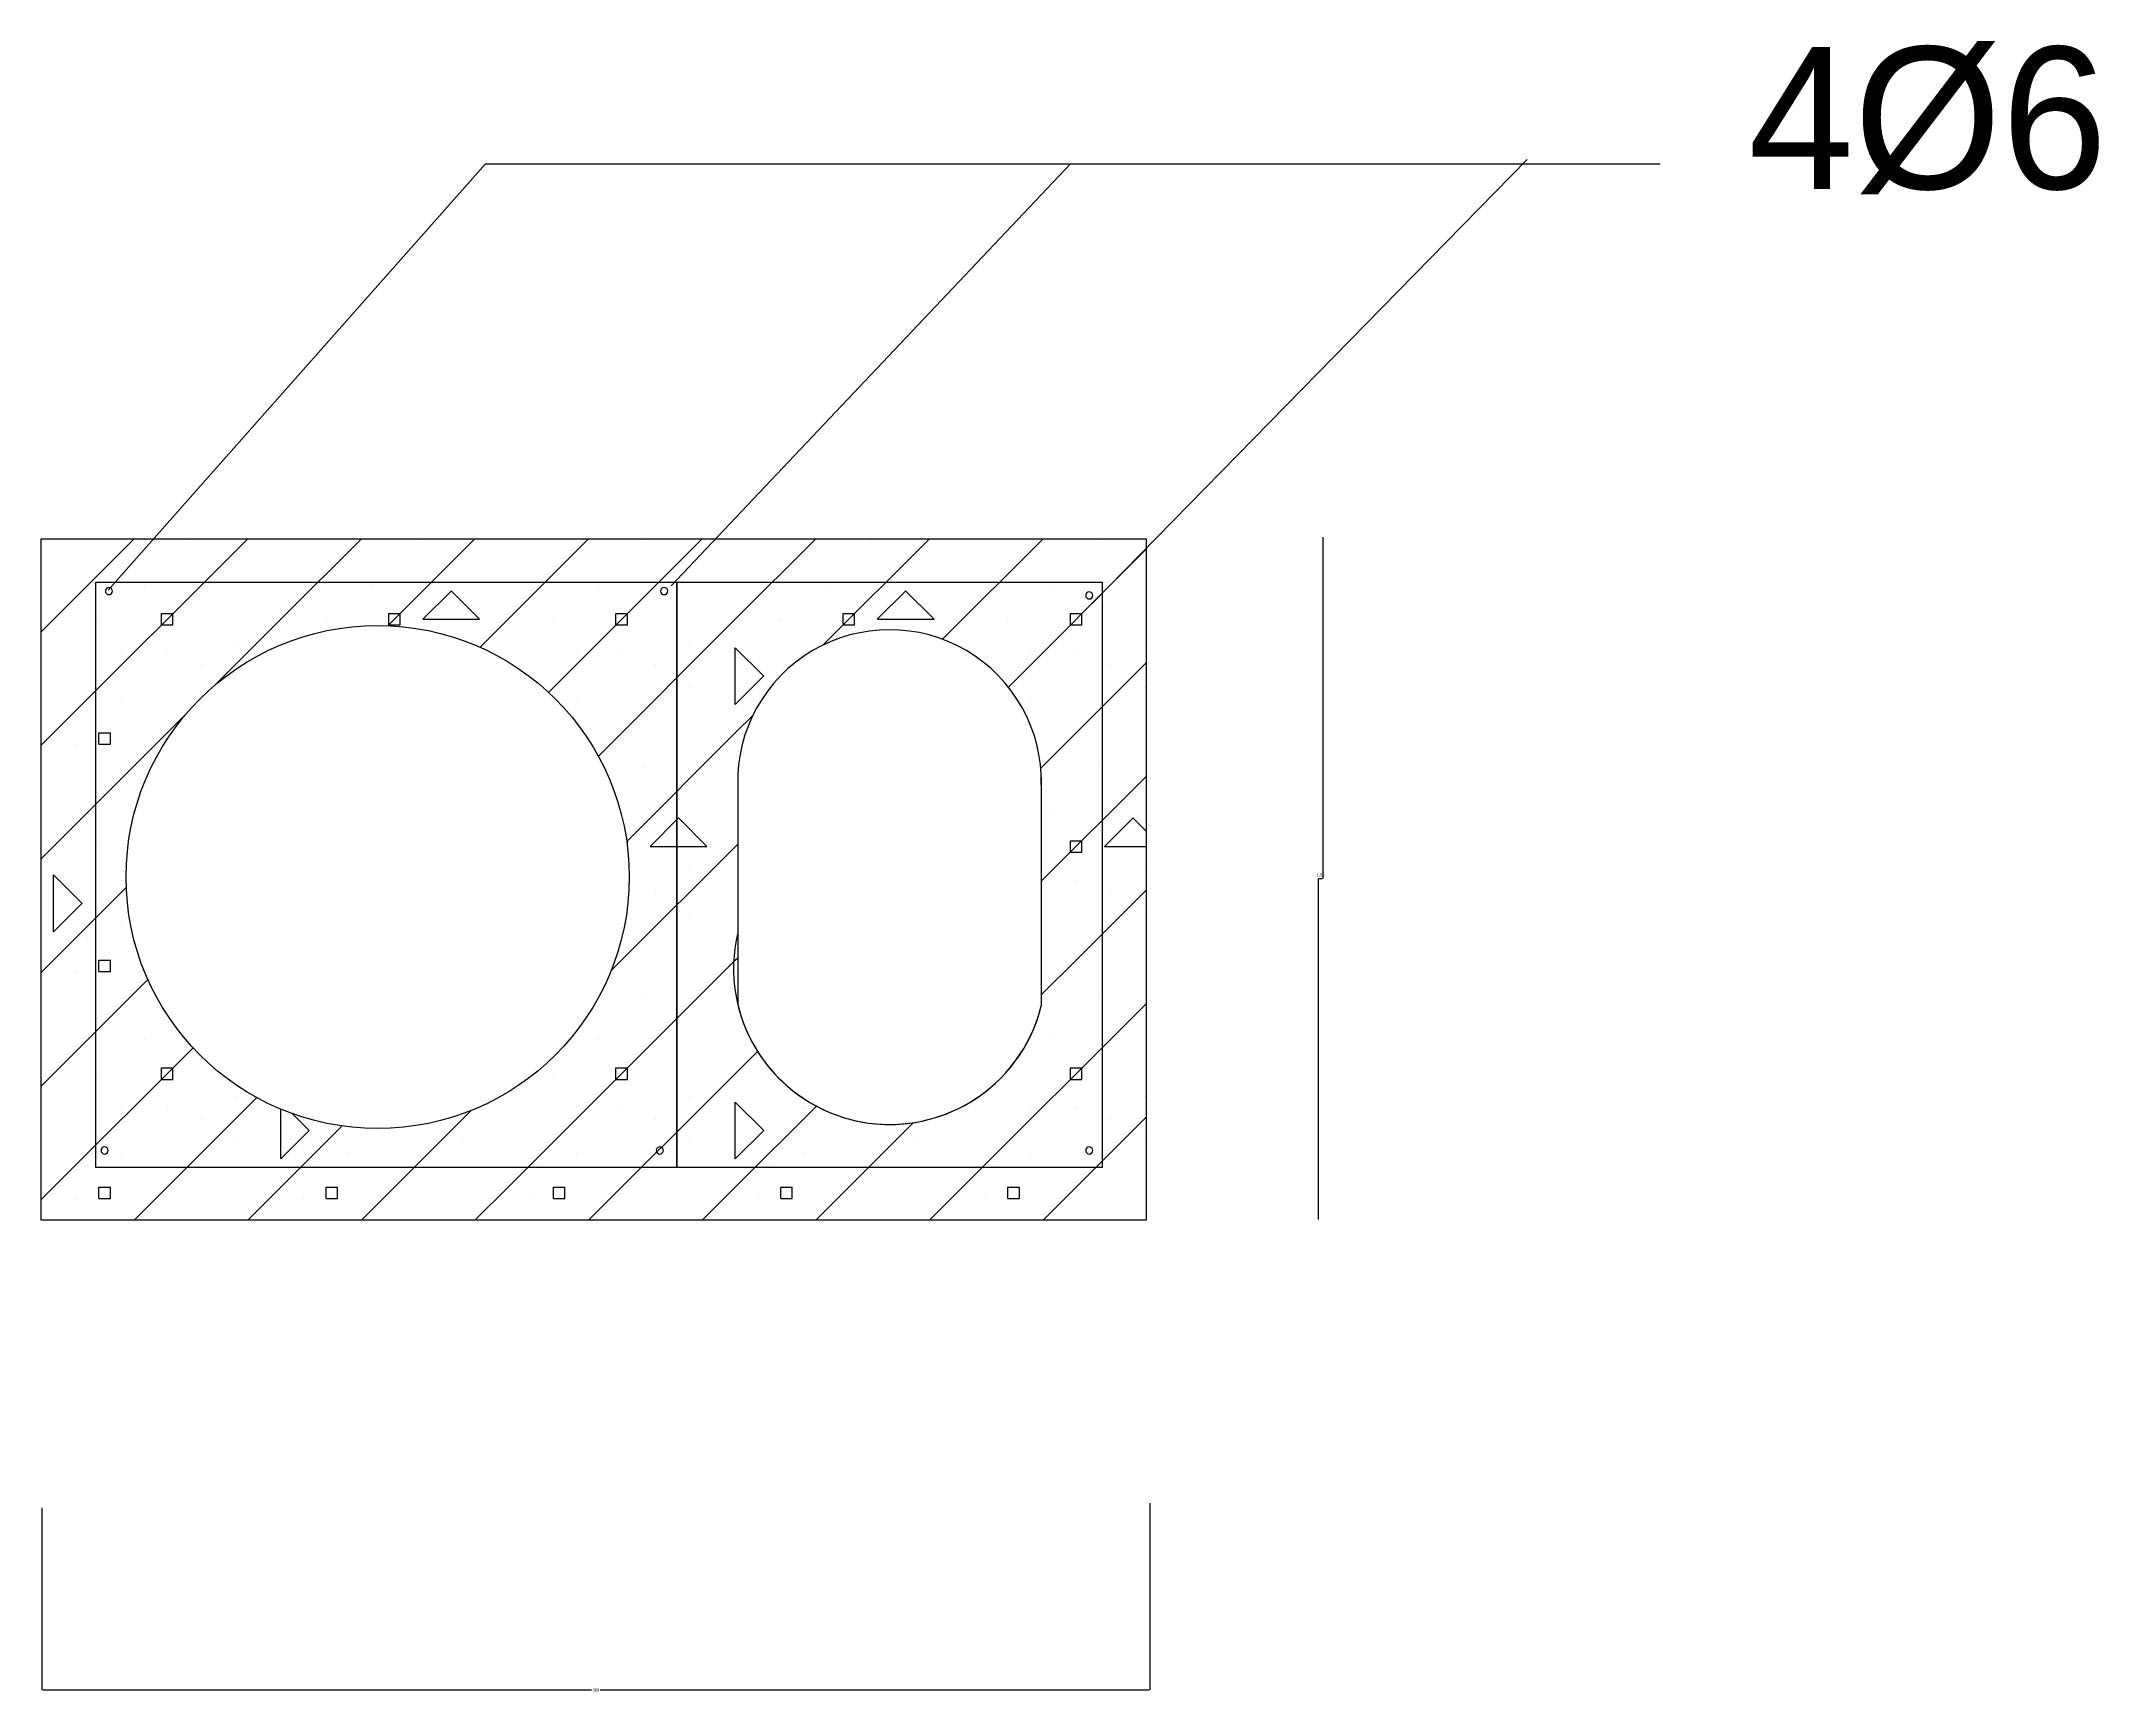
# Model space of a CAD drawing. Header units: metres. Extents: x -1 to 15698, y 0 to 27313.
# Drawn here: x 14973 to 15698, y 26449 to 27030 of the extents above; entities that cross this region are included whole.
import ezdxf

# ---------------------------------------------------------------- set-up
doc = ezdxf.new("R2010")
doc.units = ezdxf.units.M
doc.layers.add('ZZ-4', color=3, linetype='Continuous')
doc.layers.add('ZZ-5', color=7, linetype='Continuous')
doc.dimstyles.get("Standard").update_dxf_attribs({"dimtxt": 2.5, "dimasz": 2.5, "dimexe": 1.25, "dimexo": 0.625, "dimtad": 1, "dimcen": 2.5, "dimazin": 3, "dimtfac": 1, "dimtmove": 0, "dimatfit": 3})

msp = doc.modelspace()

# ---------------------------------------------------------------- texts
at = {"layer": 'ZZ-5'}
msp.add_text('4%%1296', height=50, dxfattribs=at).set_placement((15574.18, 26977.78))

# ---------------------------------------------------------------- blocks, each defined once
blk = doc.blocks.new('*D7')
for p, q in [((14973.46, 26513.37), (14973.46, 26449.18)), ((15363.57, 26514.93), (15363.57, 26449.18)), ((14973.71, 26449.18), (15167.015, 26449.18)), ((15170.015, 26449.18), (15363.32, 26449.18))]:
    blk.add_line(p, q)
at = {"layer": 'Defpoints'}
for p in [(14973.46, 26513.37), (15363.57, 26514.93), (14973.46, 26449.18)]:
    blk.add_point(p, dxfattribs=at)
at = {"layer": 'ZZ-4', "insert": (15168.515, 26449.18), "char_height": 1, "attachment_point": 5}
blk.add_mtext('389', dxfattribs=at)
blk = doc.blocks.new('*D10')
for p, q in [((15424.43, 26855.16), (15424.43, 26734.99)), ((15422.87, 26614.81), (15422.87, 26734.99)), ((15423.12, 26734.99), (15424.18, 26734.99))]:
    blk.add_line(p, q)
at = {"layer": 'Defpoints'}
for p in [(15424.43, 26855.16), (15422.87, 26734.99), (15422.87, 26614.81)]:
    blk.add_point(p, dxfattribs=at)
at = {"layer": 'ZZ-4', "insert": (15423.65, 26736.115), "char_height": 1, "attachment_point": 5}
blk.add_mtext('1,56', dxfattribs=at)

# ---------------------------------------------------------------- dimensions: what is measured, and where the dimension line sits
at = {"layer": 'ZZ-4'}
dim = msp.add_linear_dim(base=(15422.87, 26734.99), p1=(15422.87, 26614.81), p2=(15424.43, 26855.16), dimstyle='Standard', dxfattribs=at)
dim.commit()
dim.dimension.update_dxf_attribs({"geometry": '*D10', "text_midpoint": (15423.65, 26736.115)})
dim = msp.add_linear_dim(base=(14973.46, 26449.18), p1=(14973.46, 26513.37), p2=(15363.57, 26514.93), text='389', dimstyle='Standard', dxfattribs=at)
dim.commit()
dim.dimension.update_dxf_attribs({"geometry": '*D7', "text_midpoint": (15168.515, 26449.18)})

# ---------------------------------------------------------------- linework, layer by layer
for p, q in [((15195.04, 26837.99), (15335.61, 26986.57)), ((14973.24, 26821.85), (15005.96, 26854.57)), ((14977.6, 26786.21), (15045.96, 26854.57)), ((15025.6, 26854.21), (15025.6, 26854.21)), ((15057.6, 26826.21), (15085.96, 26854.57)), ((15095.36, 26823.97), (15125.96, 26854.57)), ((15105.6, 26854.21), (15105.6, 26854.21)), ((15127.76, 26816.37), (15165.96, 26854.57)), ((15151.86, 26800.48), (15205.96, 26854.57)), ((15185.6, 26854.21), (15185.6, 26854.21)), ((15217.6, 26826.21), (15245.96, 26854.57)), ((15248.58, 26817.2), (15285.96, 26854.57)), ((15265.6, 26854.21), (15265.6, 26854.21)), ((15290.56, 26819.17), (15325.96, 26854.57)), ((15345.6, 26854.21), (15345.6, 26854.21)), ((15313.74, 26802.35), (15362.24, 26850.85)), ((15009.6, 26838.21), (15009.6, 26838.21)), ((15089.6, 26838.21), (15089.6, 26838.21)), ((15107.6, 26826.21), (15117.64, 26836.25)), ((15127.6, 26826.21), (15117.56, 26836.25)), ((15169.6, 26838.21), (15169.6, 26838.21)), ((15249.6, 26838.21), (15249.6, 26838.21)), ((15267.6, 26826.21), (15277.64, 26836.25)), ((15287.6, 26826.21), (15277.56, 26836.25)), ((15329.6, 26838.21), (15329.6, 26838.21)), ((14993.6, 26826.21), (14993.6, 26826.21)), ((15015.6, 26828.21), (15019.6, 26828.21)), ((15015.6, 26824.21), (15015.6, 26828.21)), ((15015.6, 26824.21), (15019.6, 26824.21)), ((15019.6, 26824.21), (15019.6, 26828.21)), ((15034.42, 26803.03), (15057.6, 26826.21)), ((15057.6, 26826.21), (15057.6, 26826.21)), ((15073.6, 26826.21), (15073.6, 26826.21)), ((15095.6, 26828.21), (15099.6, 26828.21)), ((15095.6, 26824.21), (15095.6, 26828.21)), ((15095.6, 26824.21), (15099.6, 26824.21)), ((15099.6, 26824.21), (15099.6, 26828.21)), ((15107.6, 26826.21), (15127.6, 26826.21)), ((15153.6, 26826.21), (15153.6, 26826.21)), ((15169.39, 26778), (15217.6, 26826.21)), ((15175.6, 26824.21), (15175.6, 26828.21)), ((15175.6, 26828.21), (15179.6, 26828.21)), ((15175.6, 26824.21), (15179.6, 26824.21)), ((15179.6, 26824.21), (15179.6, 26828.21)), ((15217.6, 26826.21), (15217.6, 26826.21)), ((15233.6, 26826.21), (15233.6, 26826.21)), ((15255.6, 26824.21), (15255.6, 26828.21)), ((15255.6, 26828.21), (15259.6, 26828.21)), ((15255.6, 26824.21), (15259.6, 26824.21)), ((15259.6, 26824.21), (15259.6, 26828.21)), ((15267.6, 26826.21), (15287.6, 26826.21)), ((15313.6, 26826.21), (15313.6, 26826.21)), ((15335.6, 26828.21), (15339.6, 26828.21)), ((15335.6, 26824.21), (15335.6, 26828.21)), ((15335.6, 26824.21), (15339.6, 26824.21)), ((15339.6, 26824.21), (15339.6, 26828.21)), ((15041.6, 26818.21), (15041.6, 26818.21)), ((15201.6, 26818.21), (15201.6, 26818.21)), ((15361.6, 26818.21), (15361.6, 26818.21)), ((15001.6, 26814.21), (15001.6, 26814.21)), ((15017.6, 26814.21), (15017.6, 26814.21)), ((15029.6, 26810.21), (15029.6, 26810.21)), ((15161.6, 26814.21), (15161.6, 26814.21)), ((15177.6, 26814.21), (15177.6, 26814.21)), ((15189.6, 26810.21), (15189.6, 26810.21)), ((15217.6, 26816.21), (15227.64, 26806.17)), ((15217.6, 26796.21), (15217.6, 26816.21)), ((15241.6, 26814.21), (15241.6, 26814.21)), ((15321.6, 26814.21), (15321.6, 26814.21)), ((15325.14, 26773.75), (15362.24, 26810.85)), ((15337.6, 26814.21), (15337.6, 26814.21)), ((15349.6, 26810.21), (15349.6, 26810.21)), ((15201.6, 26802.21), (15201.6, 26802.21)), ((15217.6, 26796.21), (15227.64, 26806.25)), ((15361.6, 26802.21), (15361.6, 26802.21)), ((15001.6, 26798.21), (15001.6, 26798.21)), ((15161.6, 26798.21), (15161.6, 26798.21)), ((15321.6, 26798.21), (15321.6, 26798.21)), ((14977.6, 26746.21), (15024.15, 26792.76)), ((14989.6, 26794.21), (14989.6, 26794.21)), ((15217.6, 26786.21), (15223.78, 26792.39)), ((14973.24, 26781.85), (14977.6, 26786.21)), ((14977.6, 26786.21), (14977.6, 26786.21)), ((14985.6, 26782.21), (14985.6, 26782.21)), ((14993.6, 26782.21), (14993.6, 26786.21)), ((14993.6, 26786.21), (14997.6, 26786.21)), ((14993.6, 26782.21), (14997.6, 26782.21)), ((14997.6, 26782.21), (14997.6, 26786.21)), ((15179.38, 26747.99), (15217.6, 26786.21)), ((15217.6, 26786.21), (15217.6, 26786.21)), ((15185.6, 26774.21), (15185.6, 26774.21)), ((15345.6, 26774.21), (15345.6, 26774.21)), ((15325.33, 26733.94), (15362.24, 26770.85)), ((15187.6, 26746.21), (15197.64, 26756.25)), ((15207.6, 26746.21), (15197.56, 26756.25)), ((15329.6, 26758.21), (15329.6, 26758.21)), ((15347.6, 26746.21), (15357.64, 26756.25)), ((15362.24, 26751.57), (15357.56, 26756.25)), ((14973.24, 26741.85), (14977.6, 26746.21)), ((14977.6, 26746.21), (14977.6, 26746.21)), ((14993.6, 26746.21), (14993.6, 26746.21)), ((15177.6, 26706.21), (15218.44, 26747.05)), ((15179.35, 26748.21), (15179.6, 26748.21)), ((15179.6, 26746.34), (15179.6, 26748.21)), ((15187.6, 26746.21), (15207.6, 26746.21)), ((15335.6, 26748.21), (15339.6, 26748.21)), ((15335.6, 26744.21), (15335.6, 26748.21)), ((15335.6, 26744.21), (15339.6, 26744.21)), ((15339.6, 26744.21), (15339.6, 26748.21)), ((15347.6, 26746.21), (15362.24, 26746.21)), ((15201.6, 26738.21), (15201.6, 26738.21)), ((15361.6, 26738.21), (15361.6, 26738.21)), ((14977.6, 26736.21), (14987.64, 26726.17)), ((14977.6, 26716.21), (14977.6, 26736.21)), ((14977.6, 26706.21), (15003.21, 26731.82)), ((15001.6, 26734.21), (15001.6, 26734.21)), ((15189.6, 26730.21), (15189.6, 26730.21)), ((15337.6, 26734.21), (15337.6, 26734.21)), ((15337.6, 26706.21), (15362.24, 26730.85)), ((15349.6, 26730.21), (15349.6, 26730.21)), ((14977.6, 26716.21), (14987.64, 26726.25)), ((15001.6, 26718.21), (15001.6, 26718.21)), ((15201.6, 26722.21), (15201.6, 26722.21)), ((15361.6, 26722.21), (15361.6, 26722.21)), ((14989.6, 26714.21), (14989.6, 26714.21)), ((14973.24, 26701.85), (14977.6, 26706.21)), ((14977.6, 26706.21), (14977.6, 26706.21)), ((14985.6, 26702.21), (14985.6, 26702.21)), ((14993.6, 26702.21), (14993.6, 26706.21)), ((14993.6, 26706.21), (14997.6, 26706.21)), ((14993.6, 26702.21), (14997.6, 26702.21)), ((14997.6, 26702.21), (14997.6, 26706.21)), ((15137.6, 26626.21), (15217.6, 26706.21)), ((15173.9, 26702.51), (15177.6, 26706.21)), ((15177.6, 26706.21), (15177.6, 26706.21)), ((15217.6, 26706.21), (15218.44, 26707.05)), ((15217.6, 26706.21), (15217.6, 26706.21)), ((15325.33, 26693.94), (15337.6, 26706.21)), ((15337.6, 26706.21), (15337.6, 26706.21)), ((14973.24, 26661.85), (15010.81, 26699.42)), ((15185.6, 26694.21), (15185.6, 26694.21)), ((15345.6, 26694.21), (15345.6, 26694.21)), ((15297.6, 26626.21), (15362.24, 26690.85)), ((14977.6, 26626.21), (15026.71, 26675.32)), ((15009.6, 26678.21), (15009.6, 26678.21)), ((15169.6, 26678.21), (15169.6, 26678.21)), ((15217.6, 26666.21), (15225.42, 26674.04)), ((15329.6, 26678.21), (15329.6, 26678.21)), ((14993.6, 26666.21), (14993.6, 26666.21)), ((15015.6, 26668.21), (15019.6, 26668.21)), ((15015.6, 26664.21), (15015.6, 26668.21)), ((15019.6, 26664.21), (15019.6, 26668.21)), ((15153.6, 26666.21), (15153.6, 26666.21)), ((15165.96, 26614.57), (15217.6, 26666.21)), ((15175.6, 26664.21), (15175.6, 26668.21)), ((15175.6, 26668.21), (15179.6, 26668.21)), ((15179.6, 26664.21), (15179.6, 26668.21)), ((15217.6, 26666.21), (15217.6, 26666.21)), ((15313.6, 26666.21), (15313.6, 26666.21)), ((15335.6, 26668.21), (15339.6, 26668.21)), ((15335.6, 26664.21), (15335.6, 26668.21)), ((15339.6, 26664.21), (15339.6, 26668.21)), ((15005.96, 26614.57), (15049.18, 26657.79)), ((15015.6, 26664.21), (15019.6, 26664.21)), ((15041.6, 26658.21), (15041.6, 26658.21)), ((15175.6, 26664.21), (15179.6, 26664.21)), ((15201.6, 26658.21), (15201.6, 26658.21)), ((15335.6, 26664.21), (15339.6, 26664.21)), ((15361.6, 26658.21), (15361.6, 26658.21)), ((15001.6, 26654.21), (15001.6, 26654.21)), ((15017.6, 26654.21), (15017.6, 26654.21)), ((15029.6, 26650.21), (15029.6, 26650.21)), ((15057.6, 26636.21), (15057.6, 26653.74)), ((15061.63, 26652.17), (15067.64, 26646.17)), ((15097.6, 26626.21), (15124.67, 26653.28)), ((15161.6, 26654.21), (15161.6, 26654.21)), ((15177.6, 26654.21), (15177.6, 26654.21)), ((15189.6, 26650.21), (15189.6, 26650.21)), ((15217.6, 26656.21), (15227.64, 26646.17)), ((15217.6, 26636.21), (15217.6, 26656.21)), ((15217.6, 26626.21), (15246.15, 26654.76)), ((15241.6, 26654.21), (15241.6, 26654.21)), ((15321.6, 26654.21), (15321.6, 26654.21)), ((15325.96, 26614.57), (15362.24, 26650.85)), ((15337.6, 26654.21), (15337.6, 26654.21)), ((15349.6, 26650.21), (15349.6, 26650.21)), ((15057.6, 26626.21), (15079.19, 26647.8)), ((15057.6, 26636.21), (15067.64, 26646.25)), ((15217.6, 26636.21), (15227.64, 26646.25)), ((15257.6, 26626.21), (15280.35, 26648.96)), ((15001.6, 26638.21), (15001.6, 26638.21)), ((15041.6, 26642.21), (15041.6, 26642.21)), ((15081.6, 26638.21), (15081.6, 26638.21)), ((15121.6, 26642.21), (15121.6, 26642.21)), ((15161.6, 26638.21), (15161.6, 26638.21)), ((15201.6, 26642.21), (15201.6, 26642.21)), ((15241.6, 26638.21), (15241.6, 26638.21)), ((15281.6, 26642.21), (15281.6, 26642.21)), ((15321.6, 26638.21), (15321.6, 26638.21)), ((15361.6, 26642.21), (15361.6, 26642.21)), ((14989.6, 26634.21), (14989.6, 26634.21)), ((15069.6, 26634.21), (15069.6, 26634.21)), ((15149.6, 26634.21), (15149.6, 26634.21)), ((15229.6, 26634.21), (15229.6, 26634.21)), ((15309.6, 26634.21), (15309.6, 26634.21)), ((14973.24, 26621.85), (14977.6, 26626.21)), ((14977.6, 26626.21), (14977.6, 26626.21)), ((14985.6, 26622.21), (14985.6, 26622.21)), ((14993.6, 26622.21), (14993.6, 26626.21)), ((14993.6, 26626.21), (14997.6, 26626.21)), ((14993.6, 26622.21), (14997.6, 26622.21)), ((14997.6, 26622.21), (14997.6, 26626.21)), ((15045.96, 26614.57), (15057.6, 26626.21)), ((15057.6, 26626.21), (15057.6, 26626.21)), ((15065.6, 26622.21), (15065.6, 26622.21)), ((15073.6, 26622.21), (15073.6, 26626.21)), ((15073.6, 26626.21), (15077.6, 26626.21)), ((15073.6, 26622.21), (15077.6, 26622.21)), ((15077.6, 26622.21), (15077.6, 26626.21)), ((15085.96, 26614.57), (15097.6, 26626.21)), ((15097.6, 26626.21), (15097.6, 26626.21)), ((15125.96, 26614.57), (15137.6, 26626.21)), ((15137.6, 26626.21), (15137.6, 26626.21)), ((15145.6, 26622.21), (15145.6, 26622.21)), ((15153.6, 26622.21), (15153.6, 26626.21)), ((15153.6, 26626.21), (15157.6, 26626.21)), ((15153.6, 26622.21), (15157.6, 26622.21)), ((15157.6, 26622.21), (15157.6, 26626.21)), ((15205.96, 26614.57), (15217.6, 26626.21)), ((15217.6, 26626.21), (15217.6, 26626.21)), ((15225.6, 26622.21), (15225.6, 26622.21)), ((15233.6, 26622.21), (15233.6, 26626.21)), ((15233.6, 26626.21), (15237.6, 26626.21)), ((15233.6, 26622.21), (15237.6, 26622.21)), ((15237.6, 26622.21), (15237.6, 26626.21)), ((15245.96, 26614.57), (15257.6, 26626.21)), ((15257.6, 26626.21), (15257.6, 26626.21)), ((15285.96, 26614.57), (15297.6, 26626.21)), ((15297.6, 26626.21), (15297.6, 26626.21)), ((15305.6, 26622.21), (15305.6, 26622.21)), ((15313.6, 26622.21), (15313.6, 26626.21)), ((15313.6, 26626.21), (15317.6, 26626.21)), ((15313.6, 26622.21), (15317.6, 26622.21)), ((15317.6, 26622.21), (15317.6, 26626.21))]:
    msp.add_line(p, q)
for points in [[(14973.24, 26614.57), (14973.24, 26854.57), (15362.24, 26854.57), (15362.24, 26614.57), (14973.24, 26614.57)], [(14992.44, 26633.15), (14992.44, 26839.34), (15197.06, 26839.34), (15197.06, 26633.15), (14992.44, 26633.15)], [(15197.06, 26633.15), (15197.06, 26839.34), (15346.71, 26839.34), (15346.71, 26633.15), (15197.06, 26633.15)], [(15218.44, 26770.61), (15218.44, 26690.75)], [(15325.33, 26770.61), (15325.33, 26690.1)]]:
    msp.add_lwpolyline(points)
for points in [[(14995.85, 26836.15, 1), (14998.35, 26836.15, 1), (14995.85, 26836.15, 1)], [(15191.31, 26836.15, 1), (15193.81, 26836.15, 1), (15191.31, 26836.15, 1)], [(15340.96, 26834.62, 1), (15343.46, 26834.62, 1), (15340.96, 26834.62, 1)], [(14994.32, 26639.16, 1), (14996.82, 26639.16, 1), (14994.32, 26639.16, 1)], [(15189.78, 26639.16, 1), (15192.28, 26639.16, 1), (15189.78, 26639.16, 1)], [(15340.96, 26639.16, 1), (15343.46, 26639.16, 1), (15340.96, 26639.16, 1)]]:
    msp.add_lwpolyline(points, format="xyb")
msp.add_circle((15091.7, 26735.48), 88.57)
msp.add_circle((15091.7, 26735.48), 88.57)
for centre, radius, start, end in [((15271.89, 26769.08), 53.46, 358.76, 181.25), ((15271.89, 26769.08), 53.46, 358.76, 181.25), ((15271.97, 26703.3), 54.97, 166.81, 346.11), ((15271.97, 26703.3), 54.97, 193.19, 346.11)]:
    msp.add_arc(centre, radius, start, end)
at = {"layer": 'ZZ-4'}
for p, q in [((14996.87, 26836.43), (15129.63, 26986.57)), ((15129.63, 26986.57), (15437.04, 26986.57)), ((15343.29, 26831.75), (15496.34, 26988.13)), ((15437.04, 26986.57), (15543.15, 26986.57))]:
    msp.add_line(p, q, dxfattribs=at)

msp.set_redraw_order([(e.dxf.handle, doc.entitydb.next_handle()) for e in msp.query("TEXT MTEXT ATTDEF DIMENSION ARC_DIMENSION")])  # texts and dimensions are drawn at this point

doc.saveas('drawing.dxf')
